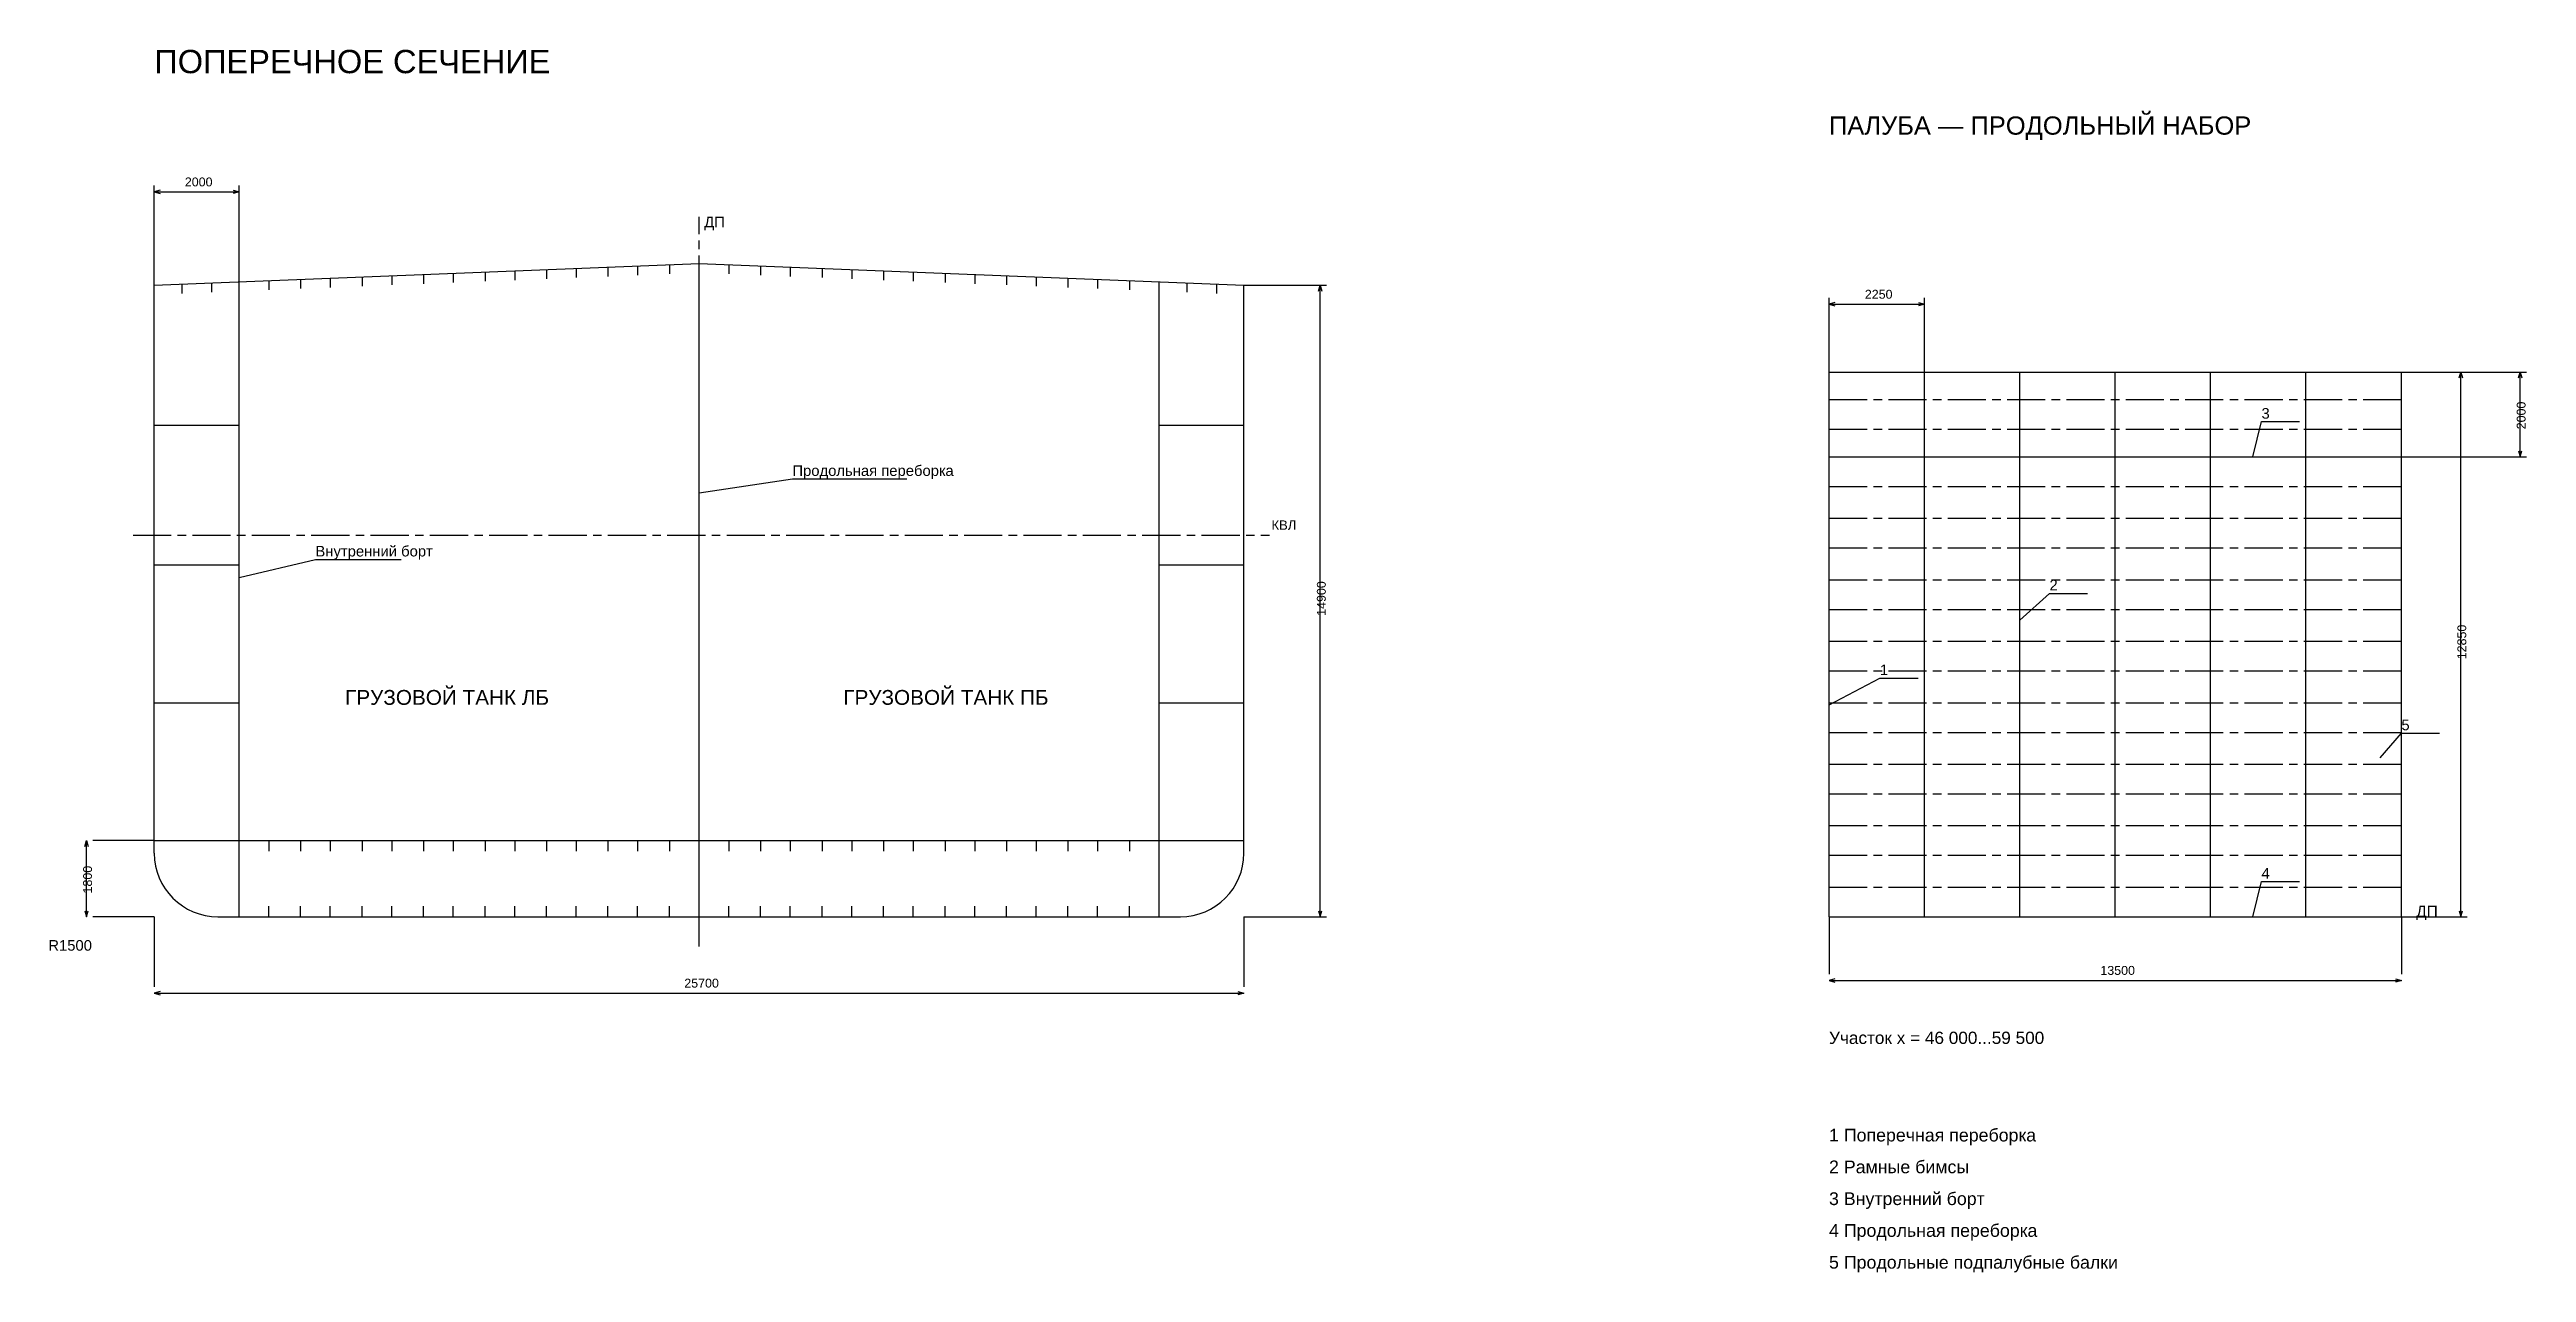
# Model space of a CAD drawing. Header units: millimetres. Extents: x -5500 to 149650, y -17240 to 192034.
# Drawn here: x -2471 to 55950, y 92610 to 121458 of the extents above; entities that cross this region are included whole.
import ezdxf

# ---------------------------------------------------------------- set-up
doc = ezdxf.new("R2010")
doc.units = ezdxf.units.MM
doc.linetypes.add('AXIS22', pattern=[1400, 900, -150, 200, -150])
for name, color, linetype in [('ARR_DECK_CENTER', 30, 'AXIS22'), ('ARR_DECK_DIM', 2, 'Continuous'), ('ARR_DECK_HULL', 4, 'Continuous'), ('ARR_DECK_MEMBER', 4, 'Continuous'), ('ARR_DECK_SEAM', 7, 'Continuous'), ('ARR_DECK_TEXT', 7, 'Continuous'), ('ARR_SECTION_CENTER', 30, 'AXIS22'), ('ARR_SECTION_DIM', 2, 'Continuous'), ('ARR_SECTION_HULL', 4, 'Continuous'), ('ARR_SECTION_MEMBER', 4, 'Continuous'), ('ARR_SECTION_SEAM', 7, 'Continuous'), ('ARR_SECTION_TEXT', 7, 'Continuous')]:
    doc.layers.add(name, color=color, linetype=linetype)
doc.styles.add('RU', font='arial.ttf')

msp = doc.modelspace()

# ---------------------------------------------------------------- texts
at = {"layer": 'ARR_DECK_DIM', "style": 'RU'}
for s, p in [('2250', (40345, 115580)), ('13500', (45900, 99630))]:
    msp.add_text(s, height=210, dxfattribs=at).set_placement(p)
for s, p in [('2000', (55930, 112500)), ('12850', (54530, 107075))]:
    msp.add_text(s, height=210, rotation=90, dxfattribs=at).set_placement(p)
at = {"layer": 'ARR_DECK_TEXT', "style": 'RU'}
for s, height, p in [('ПАЛУБА — ПРОДОЛЬНЫЙ НАБОР', 430, (39500, 119450)), ('3', 250, (49700, 112750)), ('2', 250, (44700, 108700)), ('1', 250, (40700, 106700)), ('5', 250, (53000, 105400)), ('4', 250, (49700, 101900)), ('ДП', 260, (53350, 101000)), ('Участок x = 46 000...59 500', 290, (39500, 98000)), ('1 Поперечная переборка', 300, (39500, 95700)), ('2 Рамные бимсы', 300, (39500, 94950)), ('3 Внутренний борт', 300, (39500, 94200)), ('4 Продольная переборка', 300, (39500, 93450)), ('5 Продольные подпалубные балки', 300, (39500, 92700))]:
    msp.add_text(s, height=height, dxfattribs=at).set_placement(p)
at = {"layer": 'ARR_SECTION_DIM', "style": 'RU'}
for s, p in [('2000', (720, 118230)), ('25700', (12500, 99330))]:
    msp.add_text(s, height=210, dxfattribs=at).set_placement(p)
for s, p in [('14900', (27630, 108100)), ('1800', (-1470, 101550))]:
    msp.add_text(s, height=210, rotation=90, dxfattribs=at).set_placement(p)
at = {"layer": 'ARR_SECTION_TEXT', "style": 'RU'}
for s, height, p in [('ПОПЕРЕЧНОЕ СЕЧЕНИЕ', 550, (0, 120900)), ('ДП', 250, (12970, 117264)), ('Продольная переборка', 250, (15050, 111400)), ('КВЛ', 220, (26350, 110130)), ('Внутренний борт', 250, (3800, 109500)), ('ГРУЗОВОЙ ТАНК ЛБ', 350, (4500, 106000)), ('ГРУЗОВОЙ ТАНК ПБ', 350, (16250, 106000)), ('R1500', 250, (-2500, 100200))]:
    msp.add_text(s, height=height, dxfattribs=at).set_placement(p)

# ---------------------------------------------------------------- linework, layer by layer
at = {"layer": 'ARR_DECK_CENTER'}
for p, q in [((39500, 113200), (53000, 113200)), ((39500, 112500), (53000, 112500)), ((39500, 111150), (53000, 111150)), ((39500, 110400), (53000, 110400)), ((39500, 109700), (53000, 109700)), ((39500, 108950), (53000, 108950)), ((39500, 108250), (53000, 108250)), ((39500, 107500), (53000, 107500)), ((39500, 106800), (53000, 106800)), ((39500, 106050), (53000, 106050)), ((39500, 105350), (53000, 105350)), ((39500, 104600), (53000, 104600)), ((39500, 103900), (53000, 103900)), ((39500, 103150), (53000, 103150)), ((39500, 102450), (53000, 102450)), ((39500, 101700), (53000, 101700))]:
    msp.add_line(p, q, dxfattribs=at)
at = {"layer": 'ARR_DECK_DIM'}
for p, q in [((39500, 113850), (39500, 115600)), ((39500, 115450), (41750, 115450)), ((41750, 113850), (41750, 115600)), ((53000, 113850), (54550, 113850)), ((53000, 113850), (55950, 113850)), ((54400, 101000), (54400, 113850)), ((55800, 111850), (55800, 113850)), ((53000, 111850), (55950, 111850)), ((39500, 101000), (39500, 99650)), ((53000, 101000), (53000, 99650)), ((53000, 101000), (54550, 101000)), ((39500, 99500), (53000, 99500))]:
    msp.add_line(p, q, dxfattribs=at)
for points in [[(39640, 115490), (39500, 115450), (39640, 115410)], [(41610, 115490), (41750, 115450), (41610, 115410)], [(54360, 113710), (54400, 113850), (54440, 113710)], [(55760, 113710), (55800, 113850), (55840, 113710)], [(55760, 111990), (55800, 111850), (55840, 111990)], [(54360, 101140), (54400, 101000), (54440, 101140)], [(39640, 99540), (39500, 99500), (39640, 99460)], [(52860, 99540), (53000, 99500), (52860, 99460)]]:
    msp.add_lwpolyline(points, dxfattribs=at)
at = {"layer": 'ARR_DECK_HULL'}
for p, q in [((39500, 113850), (53000, 113850)), ((39500, 111850), (53000, 111850)), ((39500, 101000), (53000, 101000))]:
    msp.add_line(p, q, dxfattribs=at)
at = {"layer": 'ARR_DECK_MEMBER'}
for p, q in [((39500, 101000), (39500, 113850)), ((41750, 101000), (41750, 113850)), ((44000, 101000), (44000, 113850)), ((46250, 101000), (46250, 113850)), ((48500, 101000), (48500, 113850)), ((50750, 101000), (50750, 113850)), ((53000, 101000), (53000, 113850))]:
    msp.add_line(p, q, dxfattribs=at)
at = {"layer": 'ARR_DECK_SEAM'}
for p, q in [((39500, 101000), (39500, 113850)), ((53000, 101000), (53000, 113850))]:
    msp.add_line(p, q, dxfattribs=at)
for points in [[(49500, 111850), (49700, 112680), (50600, 112680)], [(44000, 108000), (44700, 108630), (45600, 108630)], [(39500, 106000), (40700, 106630), (41600, 106630)], [(52500, 104750), (53000, 105330), (53900, 105330)], [(49500, 101000), (49700, 101830), (50600, 101830)]]:
    msp.add_lwpolyline(points, dxfattribs=at)
at = {"layer": 'ARR_SECTION_CENTER'}
for p, q in [((12850, 100300), (12850, 117514)), ((-500, 110000), (26300, 110000))]:
    msp.add_line(p, q, dxfattribs=at)
at = {"layer": 'ARR_SECTION_DIM'}
for p, q in [((0, 115900), (0, 118250)), ((0, 118100), (2000, 118100)), ((2000, 115980), (2000, 118250)), ((25700, 115900), (27650, 115900)), ((27500, 101000), (27500, 115900)), ((-1600, 101000), (-1600, 102800)), ((0, 102800), (-1450, 102800)), ((0, 101000), (-1450, 101000)), ((0, 101000), (0, 99350)), ((25700, 101000), (25700, 99350)), ((25700, 101000), (27650, 101000)), ((0, 99200), (25700, 99200))]:
    msp.add_line(p, q, dxfattribs=at)
for points in [[(140, 118140), (0, 118100), (140, 118060)], [(1860, 118140), (2000, 118100), (1860, 118060)], [(27460, 115760), (27500, 115900), (27540, 115760)], [(-1640, 102660), (-1600, 102800), (-1560, 102660)], [(-1640, 101140), (-1600, 101000), (-1560, 101140)], [(27460, 101140), (27500, 101000), (27540, 101140)], [(140, 99240), (0, 99200), (140, 99160)], [(25560, 99240), (25700, 99200), (25560, 99160)]]:
    msp.add_lwpolyline(points, dxfattribs=at)
at = {"layer": 'ARR_SECTION_HULL'}
for p, q in [((12850, 101000), (12850, 116414)), ((0, 102500), (0, 115900)), ((2000, 101000), (2000, 115980)), ((23700, 101000), (23700, 115980)), ((25700, 102500), (25700, 115900)), ((0, 112600), (2000, 112600)), ((23700, 112600), (25700, 112600)), ((0, 109300), (2000, 109300)), ((23700, 109300), (25700, 109300)), ((0, 106050), (2000, 106050)), ((23700, 106050), (25700, 106050)), ((0, 102800), (25700, 102800)), ((1500, 101000), (24200, 101000))]:
    msp.add_line(p, q, dxfattribs=at)
msp.add_lwpolyline([(0, 115900), (12850, 116414), (25700, 115900)], dxfattribs=at)
for centre, start, end in [((1500, 102500), 180, 270), ((24200, 102500), 270, 360)]:
    msp.add_arc(centre, 1500, start, end, dxfattribs=at)
at = {"layer": 'ARR_SECTION_MEMBER'}
for p, q in [((9250, 116270), (9250, 116050)), ((9950, 116298), (9950, 116078)), ((10700, 116328), (10700, 116108)), ((11400, 116356), (11400, 116136)), ((12150, 116386), (12150, 116166)), ((13550, 116386), (13550, 116166)), ((14300, 116356), (14300, 116136)), ((15000, 116328), (15000, 116108)), ((15750, 116298), (15750, 116078)), ((16450, 116270), (16450, 116050)), ((650, 115926), (650, 115706)), ((1350, 115954), (1350, 115734)), ((2700, 116008), (2700, 115788)), ((3450, 116038), (3450, 115818)), ((4150, 116066), (4150, 115846)), ((4900, 116096), (4900, 115876)), ((5600, 116124), (5600, 115904)), ((6350, 116154), (6350, 115934)), ((7050, 116182), (7050, 115962)), ((7800, 116212), (7800, 115992)), ((8500, 116240), (8500, 116020)), ((17200, 116240), (17200, 116020)), ((17900, 116212), (17900, 115992)), ((18650, 116182), (18650, 115962)), ((19350, 116154), (19350, 115934)), ((20100, 116124), (20100, 115904)), ((20800, 116096), (20800, 115876)), ((21550, 116066), (21550, 115846)), ((22250, 116038), (22250, 115818)), ((23000, 116008), (23000, 115788)), ((24350, 115954), (24350, 115734)), ((25050, 115926), (25050, 115706)), ((2700, 102800), (2700, 102550)), ((3450, 102800), (3450, 102550)), ((4150, 102800), (4150, 102550)), ((4900, 102800), (4900, 102550)), ((5600, 102800), (5600, 102550)), ((6350, 102800), (6350, 102550)), ((7050, 102800), (7050, 102550)), ((7800, 102800), (7800, 102550)), ((8500, 102800), (8500, 102550)), ((9250, 102800), (9250, 102550)), ((9950, 102800), (9950, 102550)), ((10700, 102800), (10700, 102550)), ((11400, 102800), (11400, 102550)), ((12150, 102800), (12150, 102550)), ((13550, 102800), (13550, 102550)), ((14300, 102800), (14300, 102550)), ((15000, 102800), (15000, 102550)), ((15750, 102800), (15750, 102550)), ((16450, 102800), (16450, 102550)), ((17200, 102800), (17200, 102550)), ((17900, 102800), (17900, 102550)), ((18650, 102800), (18650, 102550)), ((19350, 102800), (19350, 102550)), ((20100, 102800), (20100, 102550)), ((20800, 102800), (20800, 102550)), ((21550, 102800), (21550, 102550)), ((22250, 102800), (22250, 102550)), ((23000, 102800), (23000, 102550)), ((2700, 101000), (2700, 101250)), ((3450, 101000), (3450, 101250)), ((4150, 101000), (4150, 101250)), ((4900, 101000), (4900, 101250)), ((5600, 101000), (5600, 101250)), ((6350, 101000), (6350, 101250)), ((7050, 101000), (7050, 101250)), ((7800, 101000), (7800, 101250)), ((8500, 101000), (8500, 101250)), ((9250, 101000), (9250, 101250)), ((9950, 101000), (9950, 101250)), ((10700, 101000), (10700, 101250)), ((11400, 101000), (11400, 101250)), ((12150, 101000), (12150, 101250)), ((13550, 101000), (13550, 101250)), ((14300, 101000), (14300, 101250)), ((15000, 101000), (15000, 101250)), ((15750, 101000), (15750, 101250)), ((16450, 101000), (16450, 101250)), ((17200, 101000), (17200, 101250)), ((17900, 101000), (17900, 101250)), ((18650, 101000), (18650, 101250)), ((19350, 101000), (19350, 101250)), ((20100, 101000), (20100, 101250)), ((20800, 101000), (20800, 101250)), ((21550, 101000), (21550, 101250)), ((22250, 101000), (22250, 101250)), ((23000, 101000), (23000, 101250))]:
    msp.add_line(p, q, dxfattribs=at)
at = {"layer": 'ARR_SECTION_SEAM'}
for points in [[(12850, 111000), (15050, 111330), (17750, 111330)], [(2000, 109000), (3800, 109430), (5825, 109430)]]:
    msp.add_lwpolyline(points, dxfattribs=at)

msp.set_redraw_order([(e.dxf.handle, doc.entitydb.next_handle()) for e in msp.query("TEXT MTEXT ATTDEF DIMENSION ARC_DIMENSION")])  # texts and dimensions are drawn at this point

doc.saveas('drawing.dxf')
